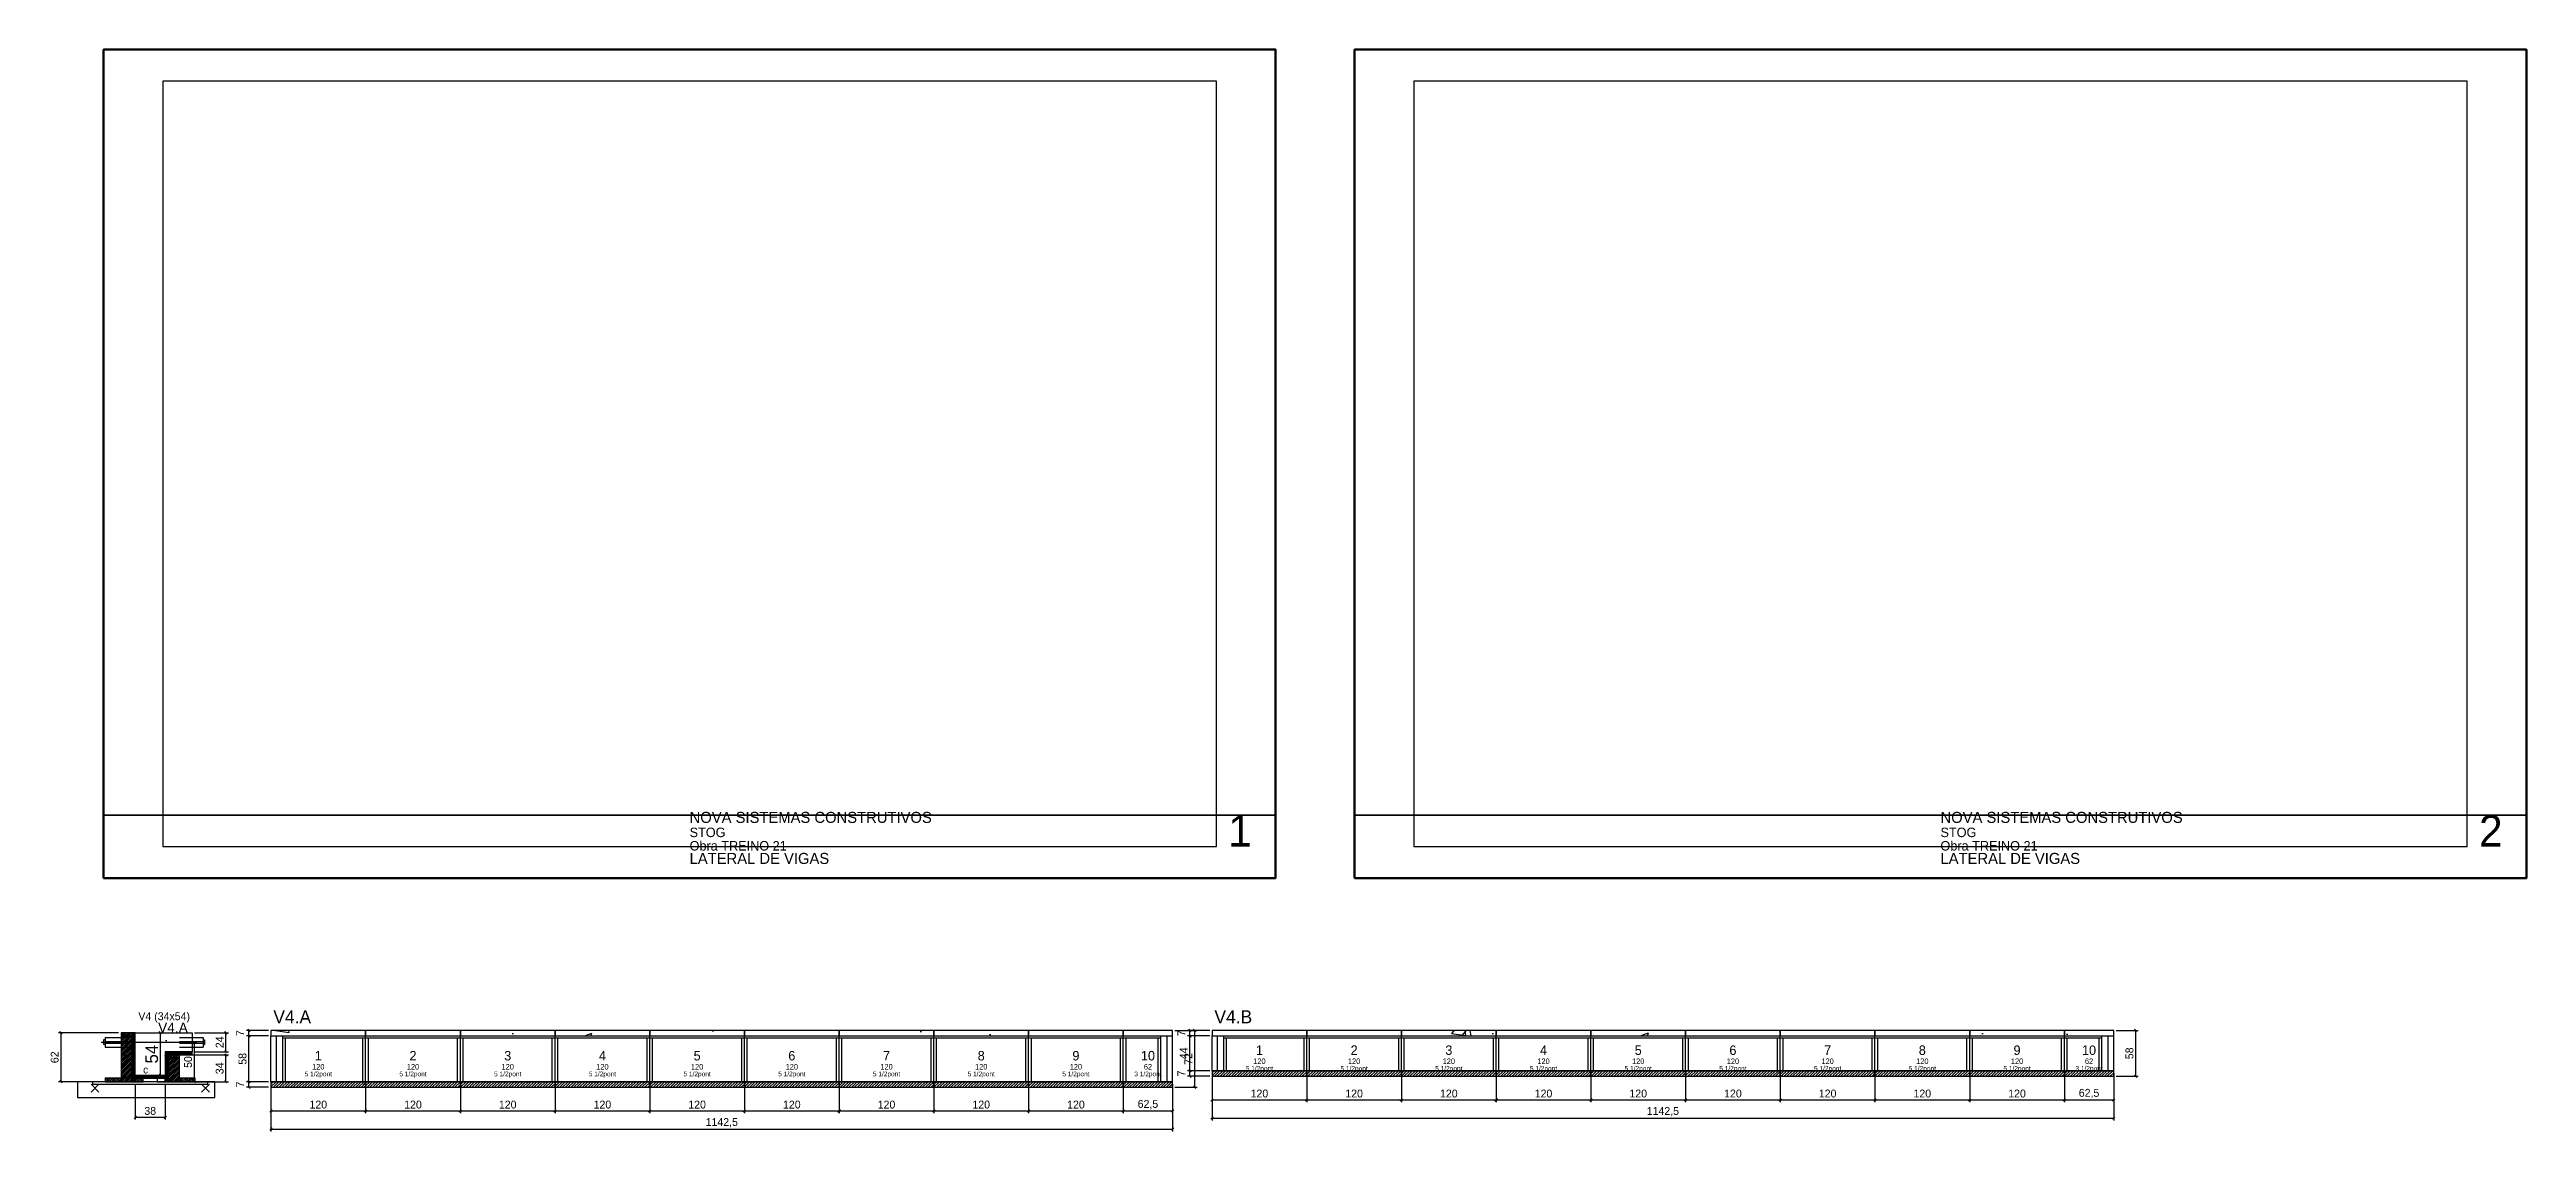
# Model space of a CAD drawing. Extents: x -69 to 3070, y -1060 to 1250.
# Drawn here: x -69 to 3070, y -121 to 1250 of the extents above; entities that cross this region are included whole.
import ezdxf
from ezdxf.enums import TextEntityAlignment as Align

# ---------------------------------------------------------------- set-up
doc = ezdxf.new("R2010")
doc.units = 0
for name, color, linetype in [('5', 5, 'Continuous'), ('barrote', 126, 'Continuous'), ('CARIMBO', 255, 'Continuous'), ('CONCRETO', 251, 'Continuous'), ('COTA', 241, 'Continuous'), ('Cota Seção (2x)', 241, 'Continuous'), ('detalhes', 7, 'Continuous'), ('Folhas', 255, 'Continuous'), ('Hachura', 251, 'Continuous'), ('Madeira', 126, 'Continuous'), ('NOMENCLATURA', 7, 'Continuous'), ('Painéis', 200, 'Continuous'), ('presilha', 224, 'Continuous'), ('SARR_2.2x7', 40, 'Continuous'), ('SARR_3.5x7', 81, 'Continuous'), ('SCO-___-LAJ', 224, 'Continuous'), ('TENSOR', 224, 'Continuous'), ('texto', 7, 'Continuous'), ('Texto Seção', 7, 'Continuous')]:
    doc.layers.add(name, color=color, linetype=linetype)
doc.dimstyles.new('PAINEL', dxfattribs={"dimtxt": 10, "dimasz": 3, "dimexe": 3, "dimexo": 3, "dimgap": 3, "dimtad": 1, "dimblk": 'OBLIQUE', "dimblk1": 'OBLIQUE', "dimcen": 2.5, "dimclrd": 4, "dimclre": 4, "dimclrt": 240, "dimazin": 3, "dimtfac": 1, "dimtmove": 0, "dimatfit": 3})
doc.dimstyles.new('SECAO2X', dxfattribs={"dimtxt": 16, "dimasz": 3, "dimexe": 3, "dimexo": 3, "dimgap": 3, "dimtad": 1, "dimblk": 'OBLIQUE', "dimblk1": 'OBLIQUE', "dimcen": 2.5, "dimclrd": 4, "dimclre": 4, "dimclrt": 240, "dimazin": 3, "dimtfac": 1, "dimtmove": 0, "dimatfit": 3})

msp = doc.modelspace()

# ---------------------------------------------------------------- texts
at = {"layer": '5'}
for s, height, p in [('1', 12, (272, -25)), ('2', 12, (392, -25)), ('3', 12, (512, -25)), ('4', 12, (632, -25)), ('5', 12, (752, -25)), ('6', 12, (872, -25)), ('7', 12, (992, -25)), ('8', 12, (1112, -25)), ('9', 12, (1232, -25)), ('10', 12, (1323.25, -25)), ('120', 7, (1464.5, -32)), ('1', 12, (1464.5, -18)), ('120', 7, (1584.5, -32)), ('2', 12, (1584.5, -18)), ('120', 7, (1704.5, -32)), ('3', 12, (1704.5, -18)), ('120', 7, (1824.5, -32)), ('4', 12, (1824.5, -18)), ('120', 7, (1944.5, -32)), ('5', 12, (1944.5, -18)), ('120', 7, (2064.5, -32)), ('6', 12, (2064.5, -18)), ('120', 7, (2184.5, -32)), ('7', 12, (2184.5, -18)), ('120', 7, (2304.5, -32)), ('8', 12, (2304.5, -18)), ('120', 7, (2424.5, -32)), ('9', 12, (2424.5, -18)), ('10', 12, (2515.75, -18)), ('62', 7, (2515.75, -32)), ('120', 7, (272, -39)), ('120', 7, (392, -39)), ('120', 7, (512, -39)), ('120', 7, (632, -39)), ('120', 7, (752, -39)), ('120', 7, (872, -39)), ('120', 7, (992, -39)), ('120', 7, (1112, -39)), ('120', 7, (1232, -39)), ('62', 7, (1323.25, -39))]:
    msp.add_text(s, height=height, dxfattribs=at).set_placement(p, align=Align.MIDDLE_CENTER)
at = {"layer": 'CARIMBO'}
for s, height, p in [('NOVA SISTEMAS CONSTRUTIVOS', 14, (742.5, 270)), ('NOVA SISTEMAS CONSTRUTIVOS', 14, (2327.5, 270)), ('STOG', 12, (742.5, 252)), ('1', 40, (1425, 240)), ('STOG', 12, (2327.5, 252)), ('2', 40, (3010, 240)), ('Obra TREINO 21', 12, (742.5, 235)), ('LATERAL DE VIGAS', 14, (742.5, 218)), ('Obra TREINO 21', 12, (2327.5, 235)), ('LATERAL DE VIGAS', 14, (2327.5, 218))]:
    msp.add_text(s, height=height, dxfattribs=at).set_placement(p)
at = {"layer": 'detalhes'}
for s, p in [('a', (25, -30.7)), ('b', (85, -30.7)), ('c', (50, -47.5))]:
    msp.add_text(s, height=9.6, dxfattribs=at).set_placement(p)
at = {"layer": 'NOMENCLATURA'}
for s, p in [('V4.A', (215, 16)), ('V4.B', (1407.5, 16))]:
    msp.add_text(s, height=16.5, dxfattribs=at).set_placement(p)
at = {"layer": 'texto', "char_height": 6, "attachment_point": 5}
for s, insert in [('5 1/2pont', (272, -49)), ('5 1/2pont', (392, -49)), ('5 1/2pont', (512, -49)), ('5 1/2pont', (632, -49)), ('5 1/2pont', (752, -49)), ('5 1/2pont', (872, -49)), ('5 1/2pont', (992, -49)), ('5 1/2pont', (1112, -49)), ('5 1/2pont', (1232, -49)), ('3 1/2pont', (1323.25, -49)), ('5 1/2pont', (1464.5, -42)), ('5 1/2pont', (1584.5, -42)), ('5 1/2pont', (1704.5, -42)), ('5 1/2pont', (1824.5, -42)), ('5 1/2pont', (1944.5, -42)), ('5 1/2pont', (2064.5, -42)), ('5 1/2pont', (2184.5, -42)), ('5 1/2pont', (2304.5, -42)), ('5 1/2pont', (2424.5, -42)), ('3 1/2pont', (2515.75, -42))]:
    msp.add_mtext(s, dxfattribs=dict(at, insert=insert))
at = {"layer": 'Texto Seção'}
for s, height, p in [('V4 (34x54)', 10, (44, 20)), ('V4.A', 13, (69, 4))]:
    msp.add_text(s, height=height, dxfattribs=at).set_placement(p)

# ---------------------------------------------------------------- blocks, each defined once
blk = doc.blocks.new('_OBLIQUE')
at = {"color": 0, "linetype": 'BYBLOCK'}
blk.add_line((-0.5, -0.5), (0.5, 0.5), dxfattribs=at)

# ---------------------------------------------------------------- dimensions: what is measured, and where the dimension line sits
at = {"layer": 'COTA'}
for base, p1, p2 in [((-54, -58), (2, -58), (22, 4)), ((155, -20), (112, -20), (112, 4)), ((184, 0), (212, 0), (212, 7)), ((184, -58), (212, -58), (212, 0)), ((1382.5, -65), (1354.5, -65), (1354.5, 7)), ((1376.5, 0), (1404.5, 0), (1404.5, 7)), ((1376.5, -44), (1404.5, -44), (1404.5, 0)), ((2575, -51), (2547, -51), (2547, 7)), ((115, -58), (96, -58), (96, -8)), ((155, -58), (96, -58), (96, -24)), ((184, -65), (212, -65), (212, -58)), ((1376.5, -51), (1404.5, -51), (1404.5, -44))]:
    msp.add_linear_dim(base=base, p1=p1, p2=p2, angle=90, dimstyle='PAINEL', dxfattribs=at).render()
for base, p1, p2 in [((40, -103), (40, -58), (78, -58)), ((212, -95), (212, -58), (332, -58)), ((212, -118), (212, -58), (1354.5, -58)), ((332, -95), (332, -58), (452, -58)), ((452, -95), (452, -58), (572, -58)), ((572, -95), (572, -58), (692, -58)), ((692, -95), (692, -58), (812, -58)), ((812, -95), (812, -58), (932, -58)), ((932, -95), (932, -58), (1052, -58)), ((1052, -95), (1052, -58), (1172, -58)), ((1172, -95), (1172, -58), (1292, -58)), ((1292, -95), (1292, -58), (1354.5, -58)), ((1404.5, -81), (1404.5, -44), (1524.5, -44)), ((1404.5, -104), (1404.5, -44), (2547, -44)), ((1524.5, -81), (1524.5, -44), (1644.5, -44)), ((1644.5, -81), (1644.5, -44), (1764.5, -44)), ((1764.5, -81), (1764.5, -44), (1884.5, -44)), ((1884.5, -81), (1884.5, -44), (2004.5, -44)), ((2004.5, -81), (2004.5, -44), (2124.5, -44)), ((2124.5, -81), (2124.5, -44), (2244.5, -44)), ((2244.5, -81), (2244.5, -44), (2364.5, -44)), ((2364.5, -81), (2364.5, -44), (2484.5, -44)), ((2484.5, -81), (2484.5, -44), (2547, -44))]:
    msp.add_linear_dim(base=base, p1=p1, p2=p2, dimstyle='PAINEL', dxfattribs=at).render()
at = {"layer": 'Cota Seção (2x)'}
msp.add_linear_dim(base=(72, -50), p1=(40, -50), p2=(40, 4), angle=90, dimstyle='SECAO2X', dxfattribs=at).render()

# ---------------------------------------------------------------- hatches: boundary and pattern name
at = {"layer": 'Hachura'}
h = msp.add_hatch(dxfattribs=at)
h.set_pattern_fill('ANSI31', scale=0.5)
h.paths.add_polyline_path([(22, -58), (36, -58), (36, 4), (22, 4)])
h = msp.add_hatch(dxfattribs=at)
h.set_pattern_fill('ANSI31', scale=0.5)
h.paths.add_polyline_path([(22, -0.4), (36, -0.4), (36, 4), (22, 4)])
h = msp.add_hatch(dxfattribs=at)
h.set_pattern_fill('SOLID')
h.paths.add_polyline_path([(36, -58), (40, -58), (40, 4), (36, 4)])
h = msp.add_hatch(dxfattribs=at)
h.set_pattern_fill('AR-CONC')
h.paths.add_polyline_path([(40, -50), (40, 4), (112, 4), (112, -20), (78, -20), (78, -50)])
h = msp.add_hatch(dxfattribs=at)
h.set_pattern_fill('AR-CONC', scale=0.8)
h.paths.add_polyline_path([(212, 0), (332, 0), (332, 7), (212, 7)])
h = msp.add_hatch(dxfattribs=at)
h.set_pattern_fill('AR-CONC', scale=0.8)
h.paths.add_polyline_path([(332, 0), (452, 0), (452, 7), (332, 7)])
h = msp.add_hatch(dxfattribs=at)
h.set_pattern_fill('AR-CONC', scale=0.8)
h.paths.add_polyline_path([(452, 0), (572, 0), (572, 7), (452, 7)])
h = msp.add_hatch(dxfattribs=at)
h.set_pattern_fill('AR-CONC', scale=0.8)
h.paths.add_polyline_path([(572, 0), (692, 0), (692, 7), (572, 7)])
h = msp.add_hatch(dxfattribs=at)
h.set_pattern_fill('AR-CONC', scale=0.8)
h.paths.add_polyline_path([(692, 0), (812, 0), (812, 7), (692, 7)])
h = msp.add_hatch(dxfattribs=at)
h.set_pattern_fill('AR-CONC', scale=0.8)
h.paths.add_polyline_path([(812, 0), (932, 0), (932, 7), (812, 7)])
h = msp.add_hatch(dxfattribs=at)
h.set_pattern_fill('AR-CONC', scale=0.8)
h.paths.add_polyline_path([(932, 0), (1052, 0), (1052, 7), (932, 7)])
h = msp.add_hatch(dxfattribs=at)
h.set_pattern_fill('AR-CONC', scale=0.8)
h.paths.add_polyline_path([(1052, 0), (1172, 0), (1172, 7), (1052, 7)])
h = msp.add_hatch(dxfattribs=at)
h.set_pattern_fill('AR-CONC', scale=0.8)
h.paths.add_polyline_path([(1172, 0), (1292, 0), (1292, 7), (1172, 7)])
h = msp.add_hatch(dxfattribs=at)
h.set_pattern_fill('AR-CONC', scale=0.8)
h.paths.add_polyline_path([(1292, 0), (1354.5, 0), (1354.5, 7), (1292, 7)])
h = msp.add_hatch(dxfattribs=at)
h.set_pattern_fill('AR-CONC', scale=0.8)
h.paths.add_polyline_path([(1404.5, 0), (1524.5, 0), (1524.5, 7), (1404.5, 7)])
h = msp.add_hatch(dxfattribs=at)
h.set_pattern_fill('AR-CONC', scale=0.8)
h.paths.add_polyline_path([(1524.5, 0), (1644.5, 0), (1644.5, 7), (1524.5, 7)])
h = msp.add_hatch(dxfattribs=at)
h.set_pattern_fill('AR-CONC', scale=0.8)
h.paths.add_polyline_path([(1644.5, 0), (1764.5, 0), (1764.5, 7), (1644.5, 7)])
h = msp.add_hatch(dxfattribs=at)
h.set_pattern_fill('AR-CONC', scale=0.8)
h.paths.add_polyline_path([(1764.5, 0), (1884.5, 0), (1884.5, 7), (1764.5, 7)])
h = msp.add_hatch(dxfattribs=at)
h.set_pattern_fill('AR-CONC', scale=0.8)
h.paths.add_polyline_path([(1884.5, 0), (2004.5, 0), (2004.5, 7), (1884.5, 7)])
h = msp.add_hatch(dxfattribs=at)
h.set_pattern_fill('AR-CONC', scale=0.8)
h.paths.add_polyline_path([(2004.5, 0), (2124.5, 0), (2124.5, 7), (2004.5, 7)])
h = msp.add_hatch(dxfattribs=at)
h.set_pattern_fill('AR-CONC', scale=0.8)
h.paths.add_polyline_path([(2124.5, 0), (2244.5, 0), (2244.5, 7), (2124.5, 7)])
h = msp.add_hatch(dxfattribs=at)
h.set_pattern_fill('AR-CONC', scale=0.8)
h.paths.add_polyline_path([(2244.5, 0), (2364.5, 0), (2364.5, 7), (2244.5, 7)])
h = msp.add_hatch(dxfattribs=at)
h.set_pattern_fill('AR-CONC', scale=0.8)
h.paths.add_polyline_path([(2364.5, 0), (2484.5, 0), (2484.5, 7), (2364.5, 7)])
h = msp.add_hatch(dxfattribs=at)
h.set_pattern_fill('AR-CONC', scale=0.8)
h.paths.add_polyline_path([(2484.5, 0), (2547, 0), (2547, 7), (2484.5, 7)])
h = msp.add_hatch(dxfattribs=at)
h.set_pattern_fill('SOLID')
h.paths.add_polyline_path([(78, -24), (112, -24), (112, -20), (78, -20)])
h = msp.add_hatch(dxfattribs=at)
h.set_pattern_fill('SOLID')
h.paths.add_polyline_path([(78, -58), (82, -58), (82, -24), (78, -24)])
h = msp.add_hatch(dxfattribs=at)
h.set_pattern_fill('ANSI31', scale=0.5)
h.paths.add_polyline_path([(82, -58), (96, -58), (96, -24), (82, -24)])
h = msp.add_hatch(dxfattribs=at)
h.set_pattern_fill('ANSI31', scale=0.5)
h.paths.add_polyline_path([(82, -28.4), (96, -28.4), (96, -24), (82, -24)])
h = msp.add_hatch(dxfattribs=at)
h.set_pattern_fill('ANSI31', scale=0.5)
h.paths.add_polyline_path([(2, -58), (22, -58), (22, -53.6), (2, -53.6)])
h = msp.add_hatch(dxfattribs=at)
h.set_pattern_fill('SOLID')
h.paths.add_polyline_path([(40, -53.6), (78, -53.6), (78, -50), (40, -50)])
h = msp.add_hatch(dxfattribs=at)
h.set_pattern_fill('ANSI31', scale=0.5)
h.paths.add_polyline_path([(40, -58), (50, -58), (50, -53.6), (40, -53.6)])
h = msp.add_hatch(dxfattribs=at)
h.set_pattern_fill('ANSI31', scale=0.5)
h.paths.add_polyline_path([(96, -58), (116, -58), (116, -53.6), (96, -53.6)])
h = msp.add_hatch(dxfattribs=at)
h.set_pattern_fill('ANSI31', scale=0.8)
h.paths.add_polyline_path([(212, -65), (332, -65), (332, -58), (212, -58)])
h = msp.add_hatch(dxfattribs=at)
h.set_pattern_fill('ANSI31', scale=0.8)
h.paths.add_polyline_path([(332, -65), (452, -65), (452, -58), (332, -58)])
h = msp.add_hatch(dxfattribs=at)
h.set_pattern_fill('ANSI31', scale=0.8)
h.paths.add_polyline_path([(452, -65), (572, -65), (572, -58), (452, -58)])
h = msp.add_hatch(dxfattribs=at)
h.set_pattern_fill('ANSI31', scale=0.8)
h.paths.add_polyline_path([(572, -65), (692, -65), (692, -58), (572, -58)])
h = msp.add_hatch(dxfattribs=at)
h.set_pattern_fill('ANSI31', scale=0.8)
h.paths.add_polyline_path([(692, -65), (812, -65), (812, -58), (692, -58)])
h = msp.add_hatch(dxfattribs=at)
h.set_pattern_fill('ANSI31', scale=0.8)
h.paths.add_polyline_path([(812, -65), (932, -65), (932, -58), (812, -58)])
h = msp.add_hatch(dxfattribs=at)
h.set_pattern_fill('ANSI31', scale=0.8)
h.paths.add_polyline_path([(932, -65), (1052, -65), (1052, -58), (932, -58)])
h = msp.add_hatch(dxfattribs=at)
h.set_pattern_fill('ANSI31', scale=0.8)
h.paths.add_polyline_path([(1052, -65), (1172, -65), (1172, -58), (1052, -58)])
h = msp.add_hatch(dxfattribs=at)
h.set_pattern_fill('ANSI31', scale=0.8)
h.paths.add_polyline_path([(1172, -65), (1292, -65), (1292, -58), (1172, -58)])
h = msp.add_hatch(dxfattribs=at)
h.set_pattern_fill('ANSI31', scale=0.8)
h.paths.add_polyline_path([(1292, -65), (1354.5, -65), (1354.5, -58), (1292, -58)])
h = msp.add_hatch(dxfattribs=at)
h.set_pattern_fill('ANSI31', scale=0.8)
h.paths.add_polyline_path([(1404.5, -51), (1524.5, -51), (1524.5, -44), (1404.5, -44)])
h = msp.add_hatch(dxfattribs=at)
h.set_pattern_fill('ANSI31', scale=0.8)
h.paths.add_polyline_path([(1524.5, -51), (1644.5, -51), (1644.5, -44), (1524.5, -44)])
h = msp.add_hatch(dxfattribs=at)
h.set_pattern_fill('ANSI31', scale=0.8)
h.paths.add_polyline_path([(1644.5, -51), (1764.5, -51), (1764.5, -44), (1644.5, -44)])
h = msp.add_hatch(dxfattribs=at)
h.set_pattern_fill('ANSI31', scale=0.8)
h.paths.add_polyline_path([(1764.5, -51), (1884.5, -51), (1884.5, -44), (1764.5, -44)])
h = msp.add_hatch(dxfattribs=at)
h.set_pattern_fill('ANSI31', scale=0.8)
h.paths.add_polyline_path([(1884.5, -51), (2004.5, -51), (2004.5, -44), (1884.5, -44)])
h = msp.add_hatch(dxfattribs=at)
h.set_pattern_fill('ANSI31', scale=0.8)
h.paths.add_polyline_path([(2004.5, -51), (2124.5, -51), (2124.5, -44), (2004.5, -44)])
h = msp.add_hatch(dxfattribs=at)
h.set_pattern_fill('ANSI31', scale=0.8)
h.paths.add_polyline_path([(2124.5, -51), (2244.5, -51), (2244.5, -44), (2124.5, -44)])
h = msp.add_hatch(dxfattribs=at)
h.set_pattern_fill('ANSI31', scale=0.8)
h.paths.add_polyline_path([(2244.5, -51), (2364.5, -51), (2364.5, -44), (2244.5, -44)])
h = msp.add_hatch(dxfattribs=at)
h.set_pattern_fill('ANSI31', scale=0.8)
h.paths.add_polyline_path([(2364.5, -51), (2484.5, -51), (2484.5, -44), (2364.5, -44)])
h = msp.add_hatch(dxfattribs=at)
h.set_pattern_fill('ANSI31', scale=0.8)
h.paths.add_polyline_path([(2484.5, -51), (2547, -51), (2547, -44), (2484.5, -44)])

# ---------------------------------------------------------------- linework, layer by layer
for p, q in [((0, -5), (0, -11)), ((2, -5), (0, -5)), ((2, -11), (0, -11)), ((2, -2), (32, -2)), ((2, -2), (2, -14)), ((2, -7), (32, -7)), ((2, -9), (32, -9)), ((2, -14), (32, -14)), ((96, -2), (126, -2)), ((96, -7), (126, -7)), ((96, -9), (126, -9)), ((96, -14), (126, -14)), ((126, -2), (126, -14)), ((126, -5), (128, -5)), ((126, -11), (128, -11)), ((128, -5), (128, -11))]:
    msp.add_line(p, q)
at = {"layer": 'barrote'}
msp.add_lwpolyline([(-33, -78), (141, -78), (141, -58), (-33, -58)], close=True, dxfattribs=at)
at = {"layer": 'CARIMBO', "lineweight": 35}
for p, q in [((0, 280), (1485, 280)), ((1585, 280), (3070, 280))]:
    msp.add_line(p, q, dxfattribs=at)
at = {"layer": 'CONCRETO'}
msp.add_lwpolyline([(40, -50), (40, 4), (112, 4), (112, -20), (78, -20), (78, -50)], close=True, dxfattribs=at)
at = {"layer": 'Folhas', "lineweight": 50}
for points in [[(0, 200), (1485, 200), (1485, 1250), (0, 1250)], [(1585, 200), (3070, 200), (3070, 1250), (1585, 1250)]]:
    msp.add_lwpolyline(points, close=True, dxfattribs=at)
at = {"layer": 'Folhas', "lineweight": 25}
for points in [[(75, 240), (1410, 240), (1410, 1210), (75, 1210)], [(1660, 240), (2995, 240), (2995, 1210), (1660, 1210)]]:
    msp.add_lwpolyline(points, close=True, dxfattribs=at)
at = {"layer": 'Madeira'}
for points in [[(22, -58), (36, -58), (36, 4), (22, 4)], [(22, -0.4), (36, -0.4), (36, 4), (22, 4)], [(82, -58), (96, -58), (96, -24), (82, -24)], [(82, -28.4), (96, -28.4), (96, -24), (82, -24)], [(2, -58), (22, -58), (22, -53.6), (2, -53.6)], [(22, -58), (36, -58), (36, -53.6), (22, -53.6)], [(40, -58), (50, -58), (50, -53.6), (40, -53.6)], [(68, -58), (78, -58), (78, -53.6), (68, -53.6)], [(96, -58), (116, -58), (116, -53.6), (96, -53.6)]]:
    msp.add_lwpolyline(points, close=True, dxfattribs=at)
at = {"layer": 'Painéis'}
for p, q in [((212, 0), (332, 0)), ((212, -58), (212, 0)), ((332, -58), (332, 0)), ((332, -58), (332, 0)), ((332, 0), (452, 0)), ((332, -58), (332, 0)), ((452, -58), (452, 0)), ((452, -58), (452, 0)), ((452, 0), (572, 0)), ((452, -58), (452, 0)), ((572, -58), (572, 0)), ((572, -58), (572, 0)), ((572, 0), (692, 0)), ((572, -58), (572, 0)), ((692, -58), (692, 0)), ((692, -58), (692, 0)), ((692, 0), (812, 0)), ((692, -58), (692, 0)), ((812, -58), (812, 0)), ((812, -58), (812, 0)), ((812, 0), (932, 0)), ((812, -58), (812, 0)), ((932, -58), (932, 0)), ((932, -58), (932, 0)), ((932, 0), (1052, 0)), ((932, -58), (932, 0)), ((1052, -58), (1052, 0)), ((1052, -58), (1052, 0)), ((1052, 0), (1172, 0)), ((1052, -58), (1052, 0)), ((1172, -58), (1172, 0)), ((1172, -58), (1172, 0)), ((1172, 0), (1292, 0)), ((1172, -58), (1172, 0)), ((1292, -58), (1292, 0)), ((1292, -58), (1292, 0)), ((1292, 0), (1354.5, 0)), ((1292, -58), (1292, 0)), ((1354.5, -58), (1354.5, 0)), ((1404.5, 0), (1524.5, 0)), ((1404.5, -44), (1404.5, 0)), ((1524.5, -44), (1524.5, 0)), ((1524.5, -44), (1524.5, 0)), ((1524.5, 0), (1644.5, 0)), ((1524.5, -44), (1524.5, 0)), ((1644.5, -44), (1644.5, 0)), ((1644.5, -44), (1644.5, 0)), ((1644.5, 0), (1764.5, 0)), ((1644.5, -44), (1644.5, 0)), ((1764.5, -44), (1764.5, 0)), ((1764.5, -44), (1764.5, 0)), ((1764.5, 0), (1884.5, 0)), ((1764.5, -44), (1764.5, 0)), ((1884.5, -44), (1884.5, 0)), ((1884.5, -44), (1884.5, 0)), ((1884.5, 0), (2004.5, 0)), ((1884.5, -44), (1884.5, 0)), ((2004.5, -44), (2004.5, 0)), ((2004.5, -44), (2004.5, 0)), ((2004.5, 0), (2124.5, 0)), ((2004.5, -44), (2004.5, 0)), ((2124.5, -44), (2124.5, 0)), ((2124.5, -44), (2124.5, 0)), ((2124.5, 0), (2244.5, 0)), ((2124.5, -44), (2124.5, 0)), ((2244.5, -44), (2244.5, 0)), ((2244.5, -44), (2244.5, 0)), ((2244.5, 0), (2364.5, 0)), ((2244.5, -44), (2244.5, 0)), ((2364.5, -44), (2364.5, 0)), ((2364.5, -44), (2364.5, 0)), ((2364.5, 0), (2484.5, 0)), ((2364.5, -44), (2364.5, 0)), ((2484.5, -44), (2484.5, 0)), ((2484.5, -44), (2484.5, 0)), ((2484.5, 0), (2547, 0)), ((2484.5, -44), (2484.5, 0)), ((2547, -44), (2547, 0)), ((212, -58), (332, -58)), ((332, -58), (452, -58)), ((452, -58), (572, -58)), ((572, -58), (692, -58)), ((692, -58), (812, -58)), ((812, -58), (932, -58)), ((932, -58), (1052, -58)), ((1052, -58), (1172, -58)), ((1172, -58), (1292, -58)), ((1292, -58), (1354.5, -58)), ((1404.5, -44), (1524.5, -44)), ((1524.5, -44), (1644.5, -44)), ((1644.5, -44), (1764.5, -44)), ((1764.5, -44), (1884.5, -44)), ((1884.5, -44), (2004.5, -44)), ((2004.5, -44), (2124.5, -44)), ((2124.5, -44), (2244.5, -44)), ((2244.5, -44), (2364.5, -44)), ((2364.5, -44), (2484.5, -44)), ((2484.5, -44), (2547, -44))]:
    msp.add_line(p, q, dxfattribs=at)
for points in [[(36, -58), (40, -58), (40, 4), (36, 4)], [(78, -24), (112, -24), (112, -20), (78, -20)], [(78, -58), (82, -58), (82, -24), (78, -24)], [(40, -53.6), (78, -53.6), (78, -50), (40, -50)]]:
    msp.add_lwpolyline(points, close=True, dxfattribs=at)
at = {"layer": 'Painéis', "color": 8}
for points in [[(212, 0), (332, 0), (332, 7), (212, 7)], [(332, 0), (452, 0), (452, 7), (332, 7)], [(452, 0), (572, 0), (572, 7), (452, 7)], [(572, 0), (692, 0), (692, 7), (572, 7)], [(692, 0), (812, 0), (812, 7), (692, 7)], [(812, 0), (932, 0), (932, 7), (812, 7)], [(932, 0), (1052, 0), (1052, 7), (932, 7)], [(1052, 0), (1172, 0), (1172, 7), (1052, 7)], [(1172, 0), (1292, 0), (1292, 7), (1172, 7)], [(1292, 0), (1354.5, 0), (1354.5, 7), (1292, 7)], [(1404.5, 0), (1524.5, 0), (1524.5, 7), (1404.5, 7)], [(1524.5, 0), (1644.5, 0), (1644.5, 7), (1524.5, 7)], [(1644.5, 0), (1764.5, 0), (1764.5, 7), (1644.5, 7)], [(1764.5, 0), (1884.5, 0), (1884.5, 7), (1764.5, 7)], [(1884.5, 0), (2004.5, 0), (2004.5, 7), (1884.5, 7)], [(2004.5, 0), (2124.5, 0), (2124.5, 7), (2004.5, 7)], [(2124.5, 0), (2244.5, 0), (2244.5, 7), (2124.5, 7)], [(2244.5, 0), (2364.5, 0), (2364.5, 7), (2244.5, 7)], [(2364.5, 0), (2484.5, 0), (2484.5, 7), (2364.5, 7)], [(2484.5, 0), (2547, 0), (2547, 7), (2484.5, 7)], [(212, -65), (332, -65), (332, -58), (212, -58)], [(332, -65), (452, -65), (452, -58), (332, -58)], [(452, -65), (572, -65), (572, -58), (452, -58)], [(572, -65), (692, -65), (692, -58), (572, -58)], [(692, -65), (812, -65), (812, -58), (692, -58)], [(812, -65), (932, -65), (932, -58), (812, -58)], [(932, -65), (1052, -65), (1052, -58), (932, -58)], [(1052, -65), (1172, -65), (1172, -58), (1052, -58)], [(1172, -65), (1292, -65), (1292, -58), (1172, -58)], [(1292, -65), (1354.5, -65), (1354.5, -58), (1292, -58)], [(1404.5, -51), (1524.5, -51), (1524.5, -44), (1404.5, -44)], [(1524.5, -51), (1644.5, -51), (1644.5, -44), (1524.5, -44)], [(1644.5, -51), (1764.5, -51), (1764.5, -44), (1644.5, -44)], [(1764.5, -51), (1884.5, -51), (1884.5, -44), (1764.5, -44)], [(1884.5, -51), (2004.5, -51), (2004.5, -44), (1884.5, -44)], [(2004.5, -51), (2124.5, -51), (2124.5, -44), (2004.5, -44)], [(2124.5, -51), (2244.5, -51), (2244.5, -44), (2124.5, -44)], [(2244.5, -51), (2364.5, -51), (2364.5, -44), (2244.5, -44)], [(2364.5, -51), (2484.5, -51), (2484.5, -44), (2364.5, -44)], [(2484.5, -51), (2547, -51), (2547, -44), (2484.5, -44)]]:
    msp.add_lwpolyline(points, close=True, dxfattribs=at)
at = {"layer": 'presilha'}
for p, q in [((-16, -71), (-6, -61)), ((-16, -61), (-6, -71)), ((124, -71), (134, -61)), ((124, -61), (134, -71))]:
    msp.add_line(p, q, dxfattribs=at)
at = {"layer": 'SARR_2.2x7'}
for p, q in [((219, -58), (219, 0)), ((1347.5, -58), (1347.5, 0)), ((1411.5, -44), (1411.5, 0)), ((2540, -44), (2540, 0)), ((227, -2.2), (332, -2.2)), ((332, -2.2), (452, -2.2)), ((452, -2.2), (572, -2.2)), ((572, -2.2), (692, -2.2)), ((692, -2.2), (812, -2.2)), ((812, -2.2), (932, -2.2)), ((932, -2.2), (1052, -2.2)), ((1052, -2.2), (1172, -2.2)), ((1172, -2.2), (1292, -2.2)), ((1292, -2.2), (1339.5, -2.2)), ((1419.5, -2.2), (1524.5, -2.2)), ((1524.5, -2.2), (1644.5, -2.2)), ((1644.5, -2.2), (1764.5, -2.2)), ((1764.5, -2.2), (1884.5, -2.2)), ((1884.5, -2.2), (2004.5, -2.2)), ((2004.5, -2.2), (2124.5, -2.2)), ((2124.5, -2.2), (2244.5, -2.2)), ((2244.5, -2.2), (2364.5, -2.2)), ((2364.5, -2.2), (2484.5, -2.2)), ((2484.5, -2.2), (2532, -2.2))]:
    msp.add_line(p, q, dxfattribs=at)
at = {"layer": 'SARR_3.5x7'}
for p, q in [((227, -58), (227, 0)), ((332, -58), (332, 0)), ((332, -58), (332, 0)), ((452, -58), (452, 0)), ((452, -58), (452, 0)), ((572, -58), (572, 0)), ((572, -58), (572, 0)), ((692, -58), (692, 0)), ((692, -58), (692, 0)), ((812, -58), (812, 0)), ((812, -58), (812, 0)), ((932, -58), (932, 0)), ((932, -58), (932, 0)), ((1052, -58), (1052, 0)), ((1052, -58), (1052, 0)), ((1172, -58), (1172, 0)), ((1172, -58), (1172, 0)), ((1292, -58), (1292, 0)), ((1292, -58), (1292, 0)), ((1339.5, -58), (1339.5, 0)), ((1419.5, -44), (1419.5, 0)), ((1524.5, -44), (1524.5, 0)), ((1524.5, -44), (1524.5, 0)), ((1644.5, -44), (1644.5, 0)), ((1644.5, -44), (1644.5, 0)), ((1764.5, -44), (1764.5, 0)), ((1764.5, -44), (1764.5, 0)), ((1884.5, -44), (1884.5, 0)), ((1884.5, -44), (1884.5, 0)), ((2004.5, -44), (2004.5, 0)), ((2004.5, -44), (2004.5, 0)), ((2124.5, -44), (2124.5, 0)), ((2124.5, -44), (2124.5, 0)), ((2244.5, -44), (2244.5, 0)), ((2244.5, -44), (2244.5, 0)), ((2364.5, -44), (2364.5, 0)), ((2364.5, -44), (2364.5, 0)), ((2484.5, -44), (2484.5, 0)), ((2484.5, -44), (2484.5, 0)), ((2532, -44), (2532, 0)), ((230.5, -58), (230.5, -2.2)), ((328.5, -58), (328.5, -2.2)), ((335.5, -58), (335.5, -2.2)), ((448.5, -58), (448.5, -2.2)), ((455.5, -58), (455.5, -2.2)), ((568.5, -58), (568.5, -2.2)), ((575.5, -58), (575.5, -2.2)), ((688.5, -58), (688.5, -2.2)), ((695.5, -58), (695.5, -2.2)), ((808.5, -58), (808.5, -2.2)), ((815.5, -58), (815.5, -2.2)), ((928.5, -58), (928.5, -2.2)), ((935.5, -58), (935.5, -2.2)), ((1048.5, -58), (1048.5, -2.2)), ((1055.5, -58), (1055.5, -2.2)), ((1168.5, -58), (1168.5, -2.2)), ((1175.5, -58), (1175.5, -2.2)), ((1288.5, -58), (1288.5, -2.2)), ((1295.5, -58), (1295.5, -2.2)), ((1336, -58), (1336, -2.2)), ((1423, -44), (1423, -2.2)), ((1521, -44), (1521, -2.2)), ((1528, -44), (1528, -2.2)), ((1641, -44), (1641, -2.2)), ((1648, -44), (1648, -2.2)), ((1761, -44), (1761, -2.2)), ((1768, -44), (1768, -2.2)), ((1881, -44), (1881, -2.2)), ((1888, -44), (1888, -2.2)), ((2001, -44), (2001, -2.2)), ((2008, -44), (2008, -2.2)), ((2121, -44), (2121, -2.2)), ((2128, -44), (2128, -2.2)), ((2241, -44), (2241, -2.2)), ((2248, -44), (2248, -2.2)), ((2361, -44), (2361, -2.2)), ((2368, -44), (2368, -2.2)), ((2481, -44), (2481, -2.2)), ((2488, -44), (2488, -2.2)), ((2528.5, -44), (2528.5, -2.2)), ((227, -58), (230.5, -58)), ((328.5, -58), (332, -58)), ((332, -58), (335.5, -58)), ((448.5, -58), (452, -58)), ((452, -58), (455.5, -58)), ((568.5, -58), (572, -58)), ((572, -58), (575.5, -58)), ((688.5, -58), (692, -58)), ((692, -58), (695.5, -58)), ((808.5, -58), (812, -58)), ((812, -58), (815.5, -58)), ((928.5, -58), (932, -58)), ((932, -58), (935.5, -58)), ((1048.5, -58), (1052, -58)), ((1052, -58), (1055.5, -58)), ((1168.5, -58), (1172, -58)), ((1172, -58), (1175.5, -58)), ((1288.5, -58), (1292, -58)), ((1292, -58), (1295.5, -58)), ((1336, -58), (1339.5, -58)), ((1419.5, -44), (1423, -44)), ((1521, -44), (1524.5, -44)), ((1524.5, -44), (1528, -44)), ((1641, -44), (1644.5, -44)), ((1644.5, -44), (1648, -44)), ((1761, -44), (1764.5, -44)), ((1764.5, -44), (1768, -44)), ((1881, -44), (1884.5, -44)), ((1884.5, -44), (1888, -44)), ((2001, -44), (2004.5, -44)), ((2004.5, -44), (2008, -44)), ((2121, -44), (2124.5, -44)), ((2124.5, -44), (2128, -44)), ((2241, -44), (2244.5, -44)), ((2244.5, -44), (2248, -44)), ((2361, -44), (2364.5, -44)), ((2364.5, -44), (2368, -44)), ((2481, -44), (2484.5, -44)), ((2484.5, -44), (2488, -44)), ((2528.5, -44), (2532, -44))]:
    msp.add_line(p, q, dxfattribs=at)
at = {"layer": 'SCO-___-LAJ'}
msp.add_lwpolyline([(-14, -61.2), (132, -61.2), (132, -58), (-14, -58)], close=True, dxfattribs=at)
at = {"layer": 'TENSOR'}
msp.add_line((-3, -8), (110, -8), dxfattribs=at)

msp.set_redraw_order([(e.dxf.handle, doc.entitydb.next_handle()) for e in msp.query("TEXT MTEXT ATTDEF DIMENSION ARC_DIMENSION")])  # texts and dimensions are drawn at this point

doc.saveas('drawing.dxf')
